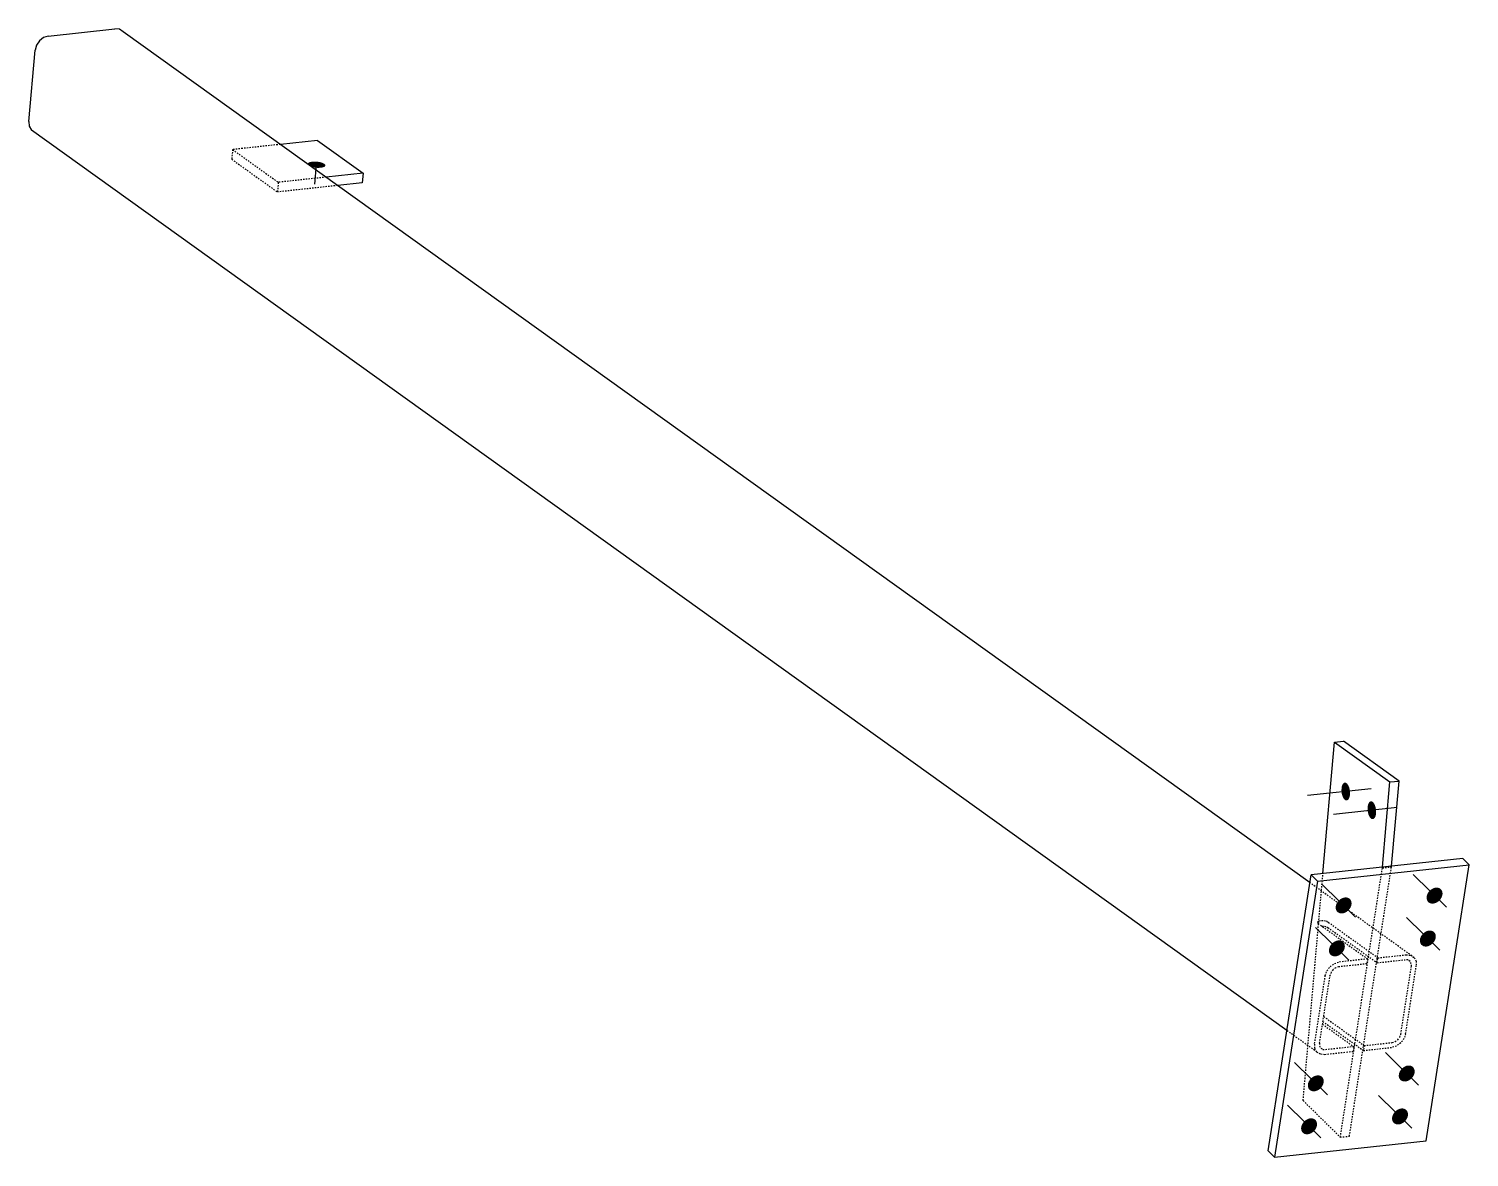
# Model space of a CAD drawing. Header units: millimetres. Extents: x 7 to 30607, y 7 to 1650.
# Drawn here: x 28522 to 30607, y 17 to 1650 of the extents above; entities that cross this region are included whole.
import ezdxf

# ---------------------------------------------------------------- set-up
doc = ezdxf.new("R2010")
doc.units = ezdxf.units.MM
doc.linetypes.add('DXK_LINE_DOT2', pattern=[3.9198, 1.9599, -1.9599])
doc.layers.add('STÅL', color=7, linetype='Continuous')

msp = doc.modelspace()

# ---------------------------------------------------------------- hatches: boundary and pattern name
at = {"layer": 'STÅL', "linetype": 'Continuous'}
for points in [[(28938.1, 1448.6), (28935.4, 1449), (28932.8, 1449.5), (28930.5, 1450.2), (28928.6, 1451), (28927.1, 1451.8), (28926, 1452.8), (28925.5, 1453.7), (28925.6, 1454.7), (28926.3, 1455.5), (28927.4, 1456.3), (28929.1, 1456.9), (28931.2, 1457.3), (28933.5, 1457.6), (28936.1, 1457.6), (28938.9, 1457.5), (28941.5, 1457.2), (28944.1, 1456.7), (28946.4, 1456), (28948.3, 1455.2), (28949.9, 1454.3), (28950.9, 1453.4), (28951.4, 1452.4), (28951.3, 1451.5), (28950.7, 1450.6), (28949.5, 1449.9), (28947.8, 1449.3), (28945.8, 1448.8), (28943.4, 1448.6), (28940.8, 1448.5)], [(30434.3, 546.6), (30434.4, 543.9), (30434.3, 541.3), (30433.9, 538.9), (30433.3, 536.8), (30432.4, 535.1), (30431.4, 533.9), (30430.2, 533.2), (30428.9, 533), (30427.6, 533.5), (30426.4, 534.4), (30425.2, 535.9), (30424.1, 537.8), (30423.2, 540.1), (30422.5, 542.6), (30422.1, 545.3), (30422, 548), (30422.1, 550.6), (30422.4, 553), (30423.1, 555.1), (30423.9, 556.8), (30425, 558.1), (30426.2, 558.8), (30427.4, 558.9), (30428.7, 558.5), (30430, 557.5), (30431.2, 556), (30432.3, 554.1), (30433.2, 551.8), (30433.8, 549.3)], [(30472, 519.5), (30472.2, 516.8), (30472.1, 514.2), (30471.7, 511.8), (30471.1, 509.7), (30470.2, 508), (30469.2, 506.8), (30468, 506.1), (30466.7, 506), (30465.4, 506.4), (30464.1, 507.4), (30462.9, 508.8), (30461.9, 510.7), (30461, 513), (30460.3, 515.5), (30459.9, 518.2), (30459.7, 520.9), (30459.8, 523.5), (30460.2, 525.9), (30460.9, 528), (30461.7, 529.7), (30462.8, 531), (30463.9, 531.7), (30465.2, 531.8), (30466.5, 531.4), (30467.8, 530.4), (30469, 528.9), (30470.1, 527), (30470.9, 524.7), (30471.6, 522.2)], [(30549.6, 402.3), (30551.7, 404.1), (30554, 405.5), (30556.3, 406.5), (30558.8, 406.9), (30561.1, 406.9), (30563.2, 406.3), (30565.1, 405.3), (30566.5, 403.9), (30567.6, 402), (30568.2, 399.9), (30568.3, 397.6), (30567.8, 395.2), (30566.9, 392.8), (30565.6, 390.5), (30563.9, 388.4), (30561.8, 386.6), (30559.5, 385.2), (30557.1, 384.3), (30554.7, 383.8), (30552.4, 383.8), (30550.3, 384.4), (30548.4, 385.4), (30546.9, 386.9), (30545.9, 388.7), (30545.3, 390.8), (30545.2, 393.1), (30545.6, 395.6), (30546.5, 398), (30547.9, 400.3)], [(30418, 388.1), (30420, 389.9), (30422.3, 391.3), (30424.7, 392.2), (30427.1, 392.7), (30429.4, 392.7), (30431.6, 392.1), (30433.4, 391.1), (30434.9, 389.6), (30436, 387.8), (30436.5, 385.7), (30436.6, 383.4), (30436.2, 380.9), (30435.3, 378.5), (30433.9, 376.2), (30432.2, 374.2), (30430.2, 372.4), (30427.9, 371), (30425.5, 370), (30423.1, 369.6), (30420.8, 369.6), (30418.6, 370.2), (30416.8, 371.2), (30415.3, 372.6), (30414.2, 374.5), (30413.7, 376.6), (30413.6, 378.9), (30414, 381.3), (30414.9, 383.7), (30416.3, 386)], [(30539.9, 340.2), (30542, 342), (30544.2, 343.4), (30546.6, 344.3), (30549, 344.8), (30551.4, 344.7), (30553.5, 344.2), (30555.3, 343.2), (30556.8, 341.7), (30557.9, 339.9), (30558.5, 337.8), (30558.5, 335.4), (30558.1, 333), (30557.2, 330.6), (30555.9, 328.3), (30554.1, 326.2), (30552.1, 324.5), (30549.8, 323.1), (30547.4, 322.1), (30545, 321.6), (30542.7, 321.7), (30540.6, 322.2), (30538.7, 323.3), (30537.2, 324.7), (30536.2, 326.5), (30535.6, 328.7), (30535.5, 331), (30535.9, 333.4), (30536.8, 335.8), (30538.2, 338.1)], [(30408.3, 326), (30410.3, 327.7), (30412.6, 329.1), (30415, 330.1), (30417.4, 330.5), (30419.7, 330.5), (30421.8, 330), (30423.7, 328.9), (30425.2, 327.5), (30426.2, 325.6), (30426.8, 323.5), (30426.9, 321.2), (30426.5, 318.8), (30425.6, 316.4), (30424.2, 314.1), (30422.5, 312), (30420.4, 310.2), (30418.2, 308.8), (30415.8, 307.9), (30413.4, 307.4), (30411, 307.5), (30408.9, 308), (30407.1, 309), (30405.6, 310.5), (30404.5, 312.3), (30403.9, 314.4), (30403.9, 316.8), (30404.3, 319.2), (30405.2, 321.6), (30406.5, 323.9)], [(30509.4, 144.9), (30511.4, 146.6), (30513.7, 148), (30516.1, 149), (30518.5, 149.4), (30520.8, 149.4), (30522.9, 148.9), (30524.8, 147.8), (30526.3, 146.4), (30527.3, 144.5), (30527.9, 142.4), (30528, 140.1), (30527.6, 137.7), (30526.7, 135.3), (30525.3, 133), (30523.6, 130.9), (30521.5, 129.1), (30519.3, 127.7), (30516.9, 126.8), (30514.5, 126.3), (30512.1, 126.4), (30510, 126.9), (30508.2, 127.9), (30506.7, 129.4), (30505.6, 131.2), (30505, 133.3), (30505, 135.7), (30505.4, 138.1), (30506.3, 140.5), (30507.6, 142.8)], [(30377.7, 130.6), (30379.8, 132.4), (30382, 133.8), (30384.4, 134.7), (30386.8, 135.2), (30389.2, 135.2), (30391.3, 134.6), (30393.1, 133.6), (30394.6, 132.1), (30395.7, 130.3), (30396.3, 128.2), (30396.4, 125.9), (30395.9, 123.5), (30395, 121.1), (30393.7, 118.8), (30391.9, 116.7), (30389.9, 114.9), (30387.6, 113.5), (30385.2, 112.6), (30382.8, 112.1), (30380.5, 112.1), (30378.4, 112.7), (30376.5, 113.7), (30375, 115.2), (30374, 117), (30373.4, 119.1), (30373.3, 121.4), (30373.7, 123.8), (30374.6, 126.2), (30376, 128.5)], [(30499.7, 82.7), (30501.7, 84.5), (30504, 85.9), (30506.4, 86.8), (30508.8, 87.3), (30511.1, 87.3), (30513.2, 86.7), (30515.1, 85.7), (30516.6, 84.2), (30517.6, 82.4), (30518.2, 80.3), (30518.3, 78), (30517.9, 75.5), (30517, 73.1), (30515.6, 70.8), (30513.9, 68.8), (30511.8, 67), (30509.5, 65.6), (30507.2, 64.6), (30504.7, 64.2), (30502.4, 64.2), (30500.3, 64.8), (30498.4, 65.8), (30497, 67.2), (30495.9, 69.1), (30495.3, 71.2), (30495.2, 73.5), (30495.7, 75.9), (30496.6, 78.3), (30497.9, 80.6)], [(30368, 68.5), (30370.1, 70.2), (30372.3, 71.6), (30374.7, 72.6), (30377.1, 73.1), (30379.4, 73), (30381.6, 72.5), (30383.4, 71.5), (30384.9, 70), (30386, 68.2), (30386.6, 66), (30386.6, 63.7), (30386.2, 61.3), (30385.3, 58.9), (30384, 56.6), (30382.2, 54.5), (30380.2, 52.7), (30377.9, 51.4), (30375.5, 50.4), (30373.1, 49.9), (30370.8, 50), (30368.6, 50.5), (30366.8, 51.5), (30365.3, 53), (30364.3, 54.8), (30363.7, 57), (30363.6, 59.3), (30364, 61.7), (30364.9, 64.1), (30366.3, 66.4)]]:
    msp.add_hatch(color=96, dxfattribs=at).paths.add_polyline_path(points)

# ---------------------------------------------------------------- linework, layer by layer
at = {"layer": 'STÅL', "color": 2, "linetype": 'Continuous'}
for p, q in [((28550.2, 1639.3), (28646.7, 1649.8)), ((28653.3, 1649.1), (28646.7, 1649.8)), ((28658.7, 1645.6), (28653.3, 1649.1)), ((28537.3, 1632.5), (28533, 1626)), ((28543.3, 1637.2), (28537.3, 1632.5)), ((28550.2, 1639.3), (28543.3, 1637.2)), ((30376.5, 413.8), (28658.7, 1645.6)), ((28522, 1515.7), (28531, 1618.7)), ((28533, 1626), (28531, 1618.7)), ((28522, 1515.7), (28522.7, 1508.7)), ((28522.7, 1508.7), (28526, 1503)), ((30343.1, 200.1), (28526, 1503)), ((28939.8, 1488.3), (28886.1, 1482.5)), ((28939.8, 1488.3), (29006, 1440.9)), ((29006, 1440.9), (28952.3, 1435.1)), ((29006, 1440.9), (29004.7, 1426.8)), ((29004.7, 1426.8), (28969.1, 1423)), ((30395.2, 427.2), (30411.8, 617.4)), ((30411.8, 617.4), (30425, 618.8)), ((30411.8, 617.4), (30492.1, 559.8)), ((30505.3, 561.2), (30425, 618.8)), ((30481.3, 436.5), (30492.1, 559.8)), ((30492.1, 559.8), (30505.3, 561.2)), ((30494.5, 437.9), (30505.3, 561.2)), ((30597.7, 449.1), (30378.3, 425.3)), ((30387.5, 416.3), (30606.9, 440.1)), ((30544.4, 40.5), (30606.9, 440.1)), ((30606.9, 440.1), (30597.7, 449.1)), ((30315.8, 25.8), (30378.3, 425.3)), ((30378.3, 425.3), (30387.5, 416.3)), ((30387.5, 416.3), (30325, 16.8)), ((30315.8, 25.8), (30325, 16.8)), ((30325, 16.8), (30544.4, 40.5))]:
    msp.add_line(p, q, dxfattribs=at)
at = {"layer": 'STÅL', "color": 7, "linetype": 'DXK_LINE_DOT2'}
for p, q in [((28886.1, 1482.5), (28817, 1475)), ((28817, 1475), (28815.7, 1461)), ((28815.7, 1461), (28881.9, 1413.6)), ((28817, 1475), (28883.1, 1427.6)), ((28883.1, 1427.6), (28881.9, 1413.6)), ((28969.1, 1423), (28881.9, 1413.6)), ((28952.3, 1435.1), (28883.1, 1427.6)), ((30494.4, 436.9), (30494.5, 437.9)), ((30366.5, 98.7), (30395.2, 427.2)), ((30420.3, 45.8), (30481.3, 435.5)), ((30433.5, 47.3), (30494.4, 436.9)), ((30481.3, 435.5), (30494.4, 436.9)), ((30481.3, 435.5), (30481.3, 436.5)), ((30527.1, 305.8), (30376.5, 413.8)), ((30387.6, 357.3), (30387.3, 356.2)), ((30387.3, 356.2), (30388.3, 355)), ((30389.2, 358.2), (30387.6, 357.3)), ((30388.3, 355), (30459.8, 303.7)), ((30391.7, 358.7), (30389.2, 358.2)), ((30394.9, 358.8), (30391.7, 358.7)), ((30398.2, 358.4), (30394.9, 358.8)), ((30401.1, 357.7), (30398.2, 358.4)), ((30403.2, 356.6), (30401.1, 357.7)), ((30403.2, 356.6), (30474.7, 305.3)), ((30393.5, 351.3), (30394.2, 351.3)), ((30394.2, 351.3), (30397.5, 350.9)), ((30397.5, 350.9), (30400.4, 350.2)), ((30400.4, 350.2), (30402.5, 349.1)), ((30402.5, 349.1), (30473.6, 298.2)), ((30401, 286.5), (30405.7, 292.7)), ((30405.7, 292.7), (30412, 297.2)), ((30412, 297.2), (30419, 299.3)), ((30417.9, 292.2), (30413.7, 290.9)), ((30458.7, 296.6), (30417.9, 292.2)), ((30459.8, 303.7), (30419, 299.3)), ((30459.8, 303.7), (30458.7, 296.6)), ((30473.6, 298.2), (30474.7, 305.3)), ((30473.6, 298.2), (30514.4, 302.6)), ((30474.7, 305.3), (30515.5, 309.7)), ((30507.9, 194.6), (30523.2, 293)), ((30518.3, 302.2), (30514.4, 302.6)), ((30514.9, 195.4), (30530.3, 293.8)), ((30515.5, 309.7), (30522, 309.1)), ((30521.3, 300.2), (30518.3, 302.2)), ((30523.1, 297), (30521.3, 300.2)), ((30522, 309.1), (30527.1, 305.8)), ((30523.2, 293), (30523.1, 297)), ((30527.1, 305.8), (30530, 300.5)), ((30530, 300.5), (30530.3, 293.8)), ((30383.2, 181.1), (30398.6, 279.5)), ((30390.3, 181.9), (30405.6, 280.3)), ((30398.6, 279.5), (30401, 286.5)), ((30407.1, 284.5), (30405.6, 280.3)), ((30409.9, 288.2), (30407.1, 284.5)), ((30413.7, 290.9), (30409.9, 288.2)), ((30394.5, 209.2), (30439.9, 176.7)), ((30395.1, 213.2), (30453.7, 171.2)), ((30396.3, 220.3), (30454.8, 178.3)), ((30386.4, 169), (30343.1, 200.1)), ((30503.6, 186.7), (30506.4, 190.4)), ((30506.4, 190.4), (30507.9, 194.6)), ((30512.5, 188.4), (30507.8, 182.1)), ((30514.9, 195.4), (30512.5, 188.4)), ((30383.5, 174.4), (30383.2, 181.1)), ((30386.4, 169), (30383.5, 174.4)), ((30391.5, 165.8), (30386.4, 169)), ((30390.3, 181.9), (30390.4, 177.9)), ((30390.4, 177.9), (30392.2, 174.6)), ((30392.2, 174.6), (30395.2, 172.7)), ((30395.2, 172.7), (30399.1, 172.3)), ((30438.8, 169.5), (30398, 165.1)), ((30439.9, 176.7), (30399.1, 172.3)), ((30439.9, 176.7), (30438.8, 169.5)), ((30454.8, 178.3), (30453.7, 171.2)), ((30453.7, 171.2), (30494.5, 175.6)), ((30454.8, 178.3), (30495.6, 182.7)), ((30501.5, 177.7), (30494.5, 175.6)), ((30495.6, 182.7), (30499.8, 184)), ((30499.8, 184), (30503.6, 186.7)), ((30507.8, 182.1), (30501.5, 177.7)), ((30398, 165.1), (30391.5, 165.8)), ((30366.5, 98.7), (30420.3, 45.8)), ((30420.3, 45.8), (30433.5, 47.3))]:
    msp.add_line(p, q, dxfattribs=at)
at = {"layer": 'STÅL', "color": 96, "linetype": 'Continuous'}
for p, q in [((28936, 1425), (28938.5, 1453.1)), ((30465, 550), (30372.9, 540)), ((30502.8, 522.9), (30410.7, 512.9)), ((30573.9, 378.5), (30525.8, 425.8)), ((30442.3, 364.2), (30394.1, 411.5)), ((30564.2, 316.3), (30516.1, 363.6)), ((30432.6, 302.1), (30384.4, 349.4)), ((30533.7, 121), (30485.5, 168.3)), ((30402, 106.8), (30353.9, 154)), ((30524, 58.8), (30475.8, 106.1)), ((30392.3, 44.6), (30344.1, 91.9))]:
    msp.add_line(p, q, dxfattribs=at)

doc.saveas('drawing.dxf')
